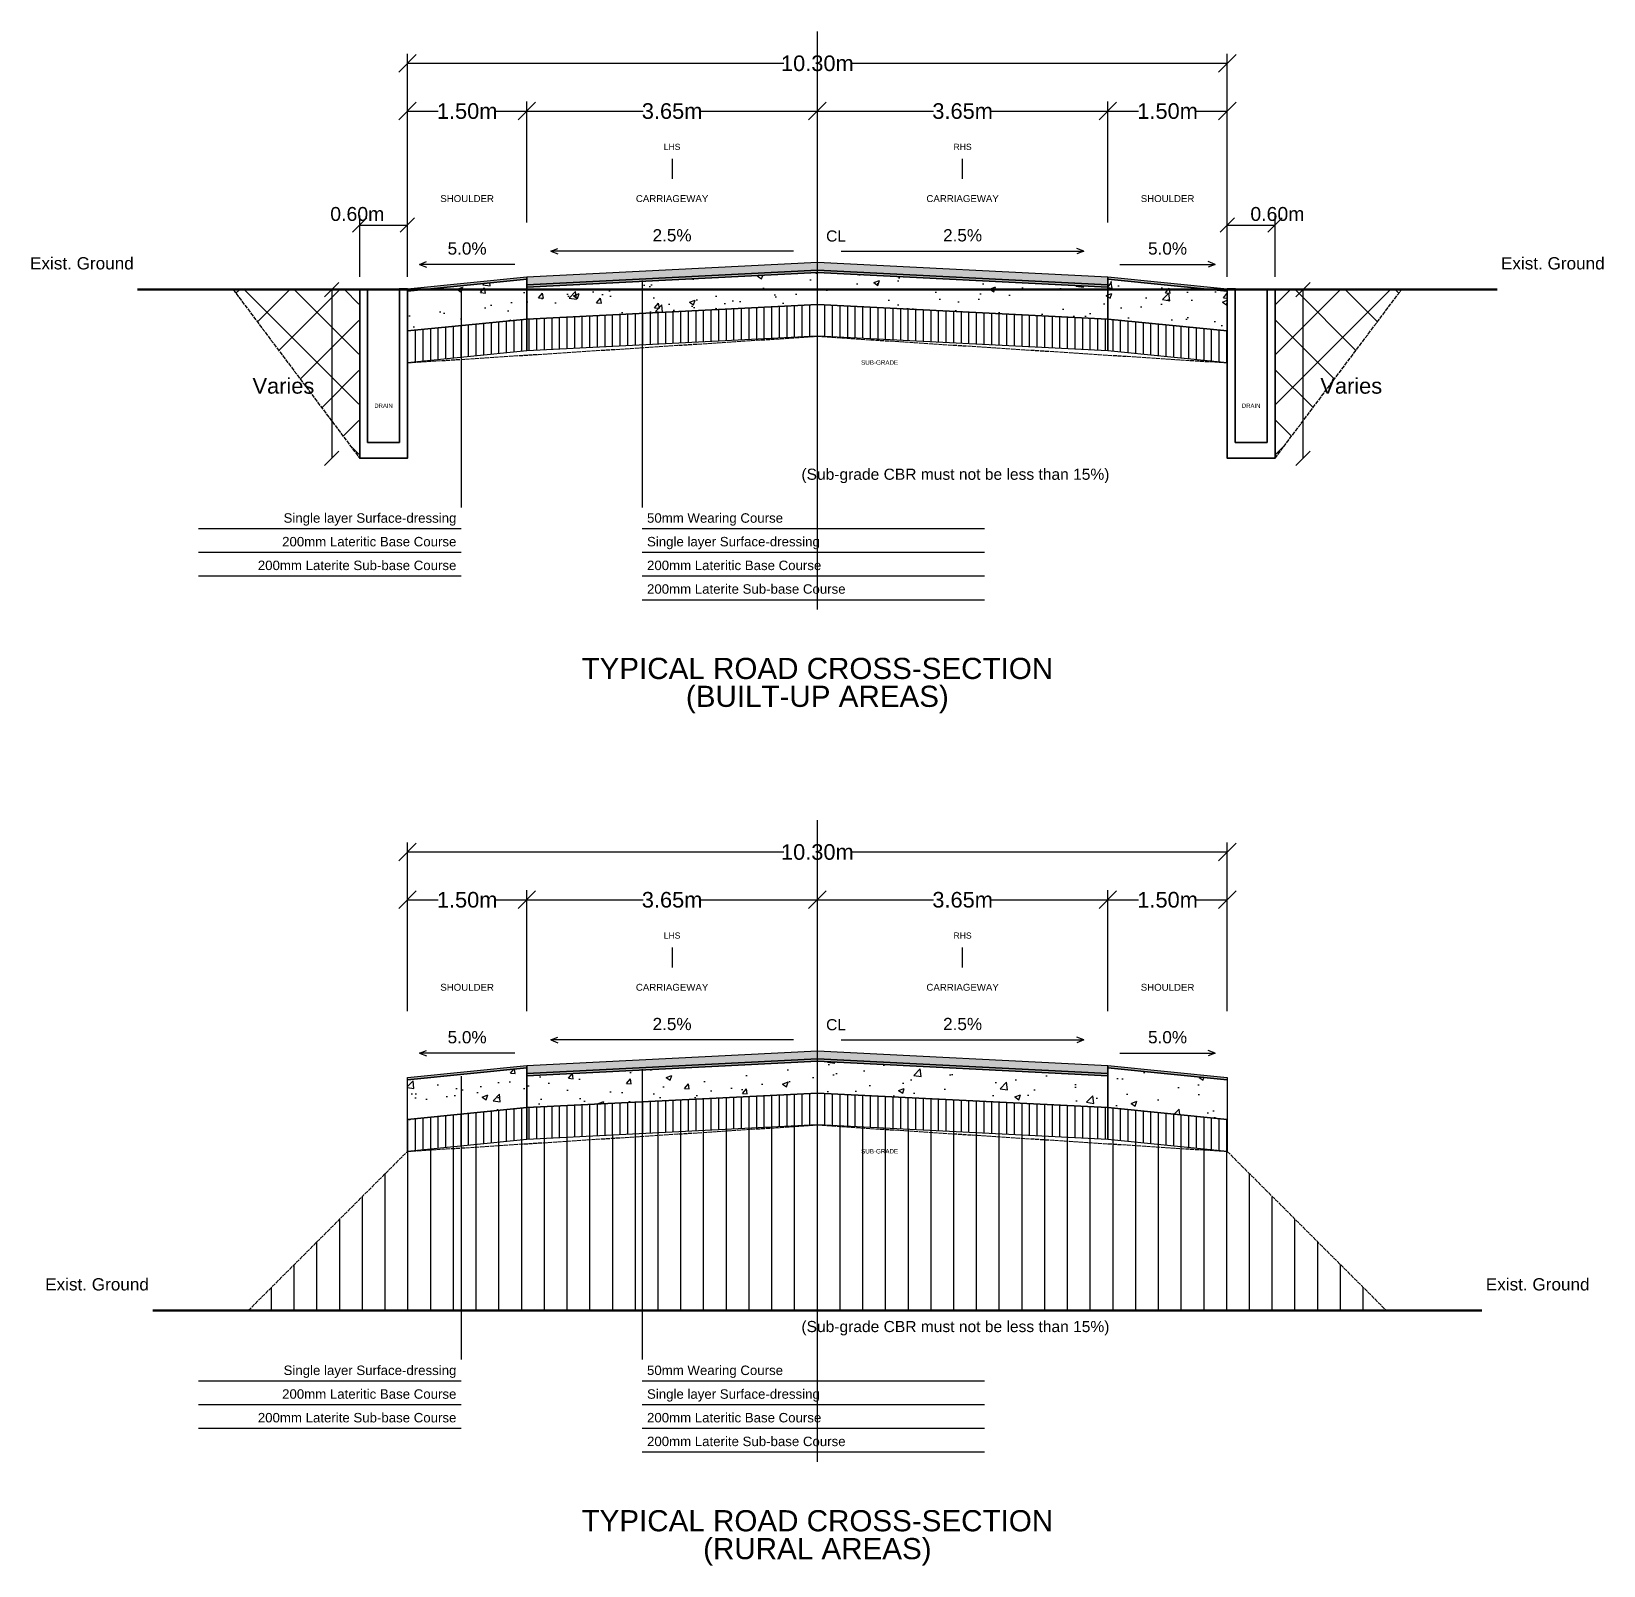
# Model space of a CAD drawing. Header units: millimetres. Extents: x -9874 to 9878, y -16374 to 2900.
import ezdxf
from ezdxf.enums import TextEntityAlignment as Align

# ---------------------------------------------------------------- set-up
doc = ezdxf.new("R2010")
doc.units = ezdxf.units.MM
doc.linetypes.add('DASHED', pattern=[1.524, 1.27, -0.254])
for name, color, linetype in [('CL', 1, 'Continuous'), ('DIM', 7, 'Continuous'), ('DRAIN', 7, 'Continuous'), ('EARTH', 30, 'Continuous'), ('GROUND', 30, 'Continuous'), ('NOTE', 250, 'Continuous'), ('PAVE', 7, 'Continuous'), ('SUBGRADE', 30, 'Continuous'), ('TEXT', 7, 'Continuous')]:
    doc.layers.add(name, color=color, linetype=linetype)
doc.styles.get("Standard").update_dxf_attribs({"font": 'arial.ttf'})

msp = doc.modelspace()

# ---------------------------------------------------------------- texts
at = {"layer": 'CL', "color": 1}
for p in [(110, 330), (110, -9579)]:
    msp.add_text('CL', height=140, dxfattribs=at).set_placement(p, align=Align.MIDDLE_LEFT)
at = {"layer": 'DIM'}
for s, height, p in [('10.30m', 196, (0, 2500)), ('1.50m', 196, (-4400, 1900)), ('3.65m', 196, (-1825, 1900)), ('3.65m', 196, (1825, 1900)), ('1.50m', 196, (4400, 1900)), ('0.60m', 175, (-5780, 607)), ('0.60m', 175, (5780, 607)), ('10.30m', 196, (0, -7409)), ('1.50m', 196, (-4400, -8009)), ('3.65m', 196, (-1825, -8009)), ('3.65m', 196, (1825, -8009)), ('1.50m', 196, (4400, -8009))]:
    msp.add_text(s, height=height, dxfattribs=at).set_placement(p, align=Align.MIDDLE_CENTER)
at = {"layer": 'NOTE'}
for s, height, p in [('LHS', 77, (-1825, 1450)), ('RHS', 77, (1825, 1450)), ('SHOULDER', 86.8, (-4400, 800)), ('CARRIAGEWAY', 86.8, (-1825, 800)), ('CARRIAGEWAY', 86.8, (1825, 800)), ('SHOULDER', 86.8, (4400, 800)), ('Exist. Ground', 154, (-9240, -13)), ('Exist. Ground', 154, (9240, -13)), ('DRAIN', 53.2, (-5450, -1803)), ('DRAIN', 53.2, (5450, -1803)), ('LHS', 77, (-1825, -8459)), ('RHS', 77, (1825, -8459)), ('SHOULDER', 86.8, (-4400, -9109)), ('CARRIAGEWAY', 86.8, (-1825, -9109)), ('CARRIAGEWAY', 86.8, (1825, -9109)), ('SHOULDER', 86.8, (4400, -9109)), ('Exist. Ground', 154, (-9050, -12841)), ('Exist. Ground', 154, (9050, -12841))]:
    msp.add_text(s, height=height, dxfattribs=at).set_placement(p, align=Align.MIDDLE_CENTER)
for p in [(550, -1260), (550, -11169)]:
    msp.add_text('SUB-GRADE', height=56, dxfattribs=at).set_placement(p, align=Align.MIDDLE_LEFT)
at = {"layer": 'TEXT'}
for s, height, p in [('2.5%', 154, (-1825, 339)), ('2.5%', 154, (1825, 339)), ('5.0%', 154, (-4400, 173)), ('5.0%', 154, (4400, 173)), ('TYPICAL ROAD CROSS-SECTION', 266, (0, -5103)), ('(BUILT-UP AREAS)', 266, (0, -5453)), ('5.0%', 154, (-4400, -9736)), ('2.5%', 154, (-1825, -9570)), ('2.5%', 154, (1825, -9570)), ('5.0%', 154, (4400, -9736)), ('TYPICAL ROAD CROSS-SECTION', 266, (0, -15811)), ('(RURAL AREAS)', 266, (0, -16161))]:
    msp.add_text(s, height=height, dxfattribs=at).set_placement(p, align=Align.MIDDLE_CENTER)
for s, height, p in [('Varies', 196, (-6320, -1553)), ('Single layer Surface-dressing', 119, (-4535, -3213)), ('200mm Lateritic Base Course', 119, (-4535, -3510)), ('200mm Laterite Sub-base Course', 119, (-4535, -3808)), ('Single layer Surface-dressing', 119, (-4535, -13921)), ('200mm Lateritic Base Course', 119, (-4535, -14219)), ('200mm Laterite Sub-base Course', 119, (-4535, -14516))]:
    msp.add_text(s, height=height, dxfattribs=at).set_placement(p, align=Align.MIDDLE_RIGHT)
for s, height, p in [('Varies', 196, (6320, -1553)), ('(Sub-grade CBR must not be less than 15%)', 140, (-200, -2663)), ('50mm Wearing Course', 119, (-2140, -3213)), ('Single layer Surface-dressing', 119, (-2140, -3510)), ('200mm Lateritic Base Course', 119, (-2140, -3808)), ('200mm Laterite Sub-base Course', 119, (-2140, -4105)), ('(Sub-grade CBR must not be less than 15%)', 140, (-200, -13371)), ('50mm Wearing Course', 119, (-2140, -13921)), ('Single layer Surface-dressing', 119, (-2140, -14219)), ('200mm Lateritic Base Course', 119, (-2140, -14516)), ('200mm Laterite Sub-base Course', 119, (-2140, -14814))]:
    msp.add_text(s, height=height, dxfattribs=at).set_placement(p, align=Align.MIDDLE_LEFT)

# ---------------------------------------------------------------- hatches: boundary and pattern name
at = {"layer": 'EARTH'}
h = msp.add_hatch(dxfattribs=at)
h.set_pattern_fill('ANSI37', color=30, scale=140)
h.paths.add_polyline_path([(-7330, -356), (-7320, -369), (-7310, -383), (-7300, -396), (-7290, -409), (-7280, -423), (-7270, -436), (-7260, -449), (-7250, -463), (-7240, -476), (-7230, -489), (-7220, -503), (-7210, -516), (-7200, -529), (-7190, -543), (-7180, -556), (-7170, -569), (-7160, -583), (-7150, -596), (-7140, -609), (-7130, -623), (-7120, -636), (-7110, -649), (-7100, -663), (-7090, -676), (-7080, -689), (-7070, -703), (-7060, -716), (-7050, -729), (-7040, -743), (-7030, -756), (-7020, -769), (-7010, -783), (-7000, -796), (-6990, -809), (-6980, -823), (-6970, -836), (-6960, -849), (-6950, -863), (-6940, -876), (-6930, -889), (-6920, -903), (-6910, -916), (-6900, -929), (-6890, -943), (-6880, -956), (-6870, -969), (-6860, -983), (-6850, -996), (-6840, -1009), (-6830, -1023), (-6820, -1036), (-6810, -1049), (-6800, -1063), (-6790, -1076), (-6780, -1089), (-6770, -1103), (-6760, -1116), (-6750, -1129), (-6740, -1143), (-6730, -1156), (-6720, -1169), (-6710, -1183), (-6700, -1196), (-6690, -1209), (-6680, -1223), (-6670, -1236), (-6660, -1249), (-6650, -1263), (-6640, -1276), (-6630, -1289), (-6620, -1303), (-6610, -1316), (-6600, -1329), (-6590, -1343), (-6580, -1356), (-6570, -1369), (-6560, -1383), (-6550, -1396), (-6540, -1409), (-6530, -1423), (-6520, -1436), (-6510, -1449), (-6500, -1463), (-6490, -1476), (-6480, -1489), (-6470, -1503), (-6460, -1516), (-6450, -1529), (-6440, -1543), (-6430, -1556), (-6420, -1569), (-6410, -1583), (-6400, -1596), (-6390, -1609), (-6380, -1623), (-6370, -1636), (-6360, -1649), (-6350, -1663), (-6340, -1676), (-6330, -1689), (-6320, -1703), (-6310, -1716), (-6300, -1729), (-6290, -1743), (-6280, -1756), (-6270, -1769), (-6260, -1783), (-6250, -1796), (-6240, -1809), (-6230, -1823), (-6220, -1836), (-6210, -1849), (-6200, -1863), (-6190, -1876), (-6180, -1889), (-6170, -1903), (-6160, -1916), (-6150, -1929), (-6140, -1943), (-6130, -1956), (-6120, -1969), (-6110, -1983), (-6100, -1996), (-6090, -2009), (-6080, -2023), (-6070, -2036), (-6060, -2049), (-6050, -2063), (-6040, -2076), (-6030, -2089), (-6020, -2103), (-6010, -2116), (-6000, -2129), (-5990, -2143), (-5980, -2156), (-5970, -2169), (-5960, -2183), (-5950, -2196), (-5940, -2209), (-5930, -2223), (-5920, -2236), (-5910, -2249), (-5900, -2263), (-5890, -2276), (-5880, -2289), (-5870, -2303), (-5860, -2316), (-5850, -2329), (-5840, -2343), (-5830, -2356), (-5820, -2369), (-5810, -2383), (-5800, -2396), (-5790, -2409), (-5780, -2423), (-5770, -2436), (-5760, -2449), (-5760, -343), (-5770, -343), (-5780, -343), (-5790, -343), (-5800, -343), (-5810, -343), (-5820, -343), (-5830, -343), (-5840, -343), (-5850, -343), (-5860, -343), (-5870, -343), (-5880, -343), (-5890, -343), (-5900, -343), (-5910, -343), (-5920, -343), (-5930, -343), (-5940, -343), (-5950, -343), (-5960, -343), (-5970, -343), (-5980, -343), (-5990, -343), (-6000, -343), (-6010, -343), (-6020, -343), (-6030, -343), (-6040, -343), (-6050, -343), (-6060, -343), (-6070, -343), (-6080, -343), (-6090, -343), (-6100, -343), (-6110, -343), (-6120, -343), (-6130, -343), (-6140, -343), (-6150, -343), (-6160, -343), (-6170, -343), (-6180, -343), (-6190, -343), (-6200, -343), (-6210, -343), (-6220, -343), (-6230, -343), (-6240, -343), (-6250, -343), (-6260, -343), (-6270, -343), (-6280, -343), (-6290, -343), (-6300, -343), (-6310, -343), (-6320, -343), (-6330, -343), (-6340, -343), (-6350, -343), (-6360, -343), (-6370, -343), (-6380, -343), (-6390, -343), (-6400, -343), (-6410, -343), (-6420, -343), (-6430, -343), (-6440, -343), (-6450, -343), (-6460, -343), (-6470, -343), (-6480, -343), (-6490, -343), (-6500, -343), (-6510, -343), (-6520, -343), (-6530, -343), (-6540, -343), (-6550, -343), (-6560, -343), (-6570, -343), (-6580, -343), (-6590, -343), (-6600, -343), (-6610, -343), (-6620, -343), (-6630, -343), (-6640, -343), (-6650, -343), (-6660, -343), (-6670, -343), (-6680, -343), (-6690, -343), (-6700, -343), (-6710, -343), (-6720, -343), (-6730, -343), (-6740, -343), (-6750, -343), (-6760, -343), (-6770, -343), (-6780, -343), (-6790, -343), (-6800, -343), (-6810, -343), (-6820, -343), (-6830, -343), (-6840, -343), (-6850, -343), (-6860, -343), (-6870, -343), (-6880, -343), (-6890, -343), (-6900, -343), (-6910, -343), (-6920, -343), (-6930, -343), (-6940, -343), (-6950, -343), (-6960, -343), (-6970, -343), (-6980, -343), (-6990, -343), (-7000, -343), (-7010, -343), (-7020, -343), (-7030, -343), (-7040, -343), (-7050, -343), (-7060, -343), (-7070, -343), (-7080, -343), (-7090, -343), (-7100, -343), (-7110, -343), (-7120, -343), (-7130, -343), (-7140, -343), (-7150, -343), (-7160, -343), (-7170, -343), (-7180, -343), (-7190, -343), (-7200, -343), (-7210, -343), (-7220, -343), (-7230, -343), (-7240, -343), (-7250, -343), (-7260, -343), (-7270, -343), (-7280, -343), (-7290, -343), (-7300, -343), (-7310, -343), (-7320, -343), (-7330, -343)])
h = msp.add_hatch(dxfattribs=at)
h.set_pattern_fill('ANSI37', color=30, scale=140)
h.paths.add_polyline_path([(5760, -2449), (5770, -2436), (5780, -2423), (5790, -2409), (5800, -2396), (5810, -2383), (5820, -2369), (5830, -2356), (5840, -2343), (5850, -2329), (5860, -2316), (5870, -2303), (5880, -2289), (5890, -2276), (5900, -2263), (5910, -2249), (5920, -2236), (5930, -2223), (5940, -2209), (5950, -2196), (5960, -2183), (5970, -2169), (5980, -2156), (5990, -2143), (6000, -2129), (6010, -2116), (6020, -2103), (6030, -2089), (6040, -2076), (6050, -2063), (6060, -2049), (6070, -2036), (6080, -2023), (6090, -2009), (6100, -1996), (6110, -1983), (6120, -1969), (6130, -1956), (6140, -1943), (6150, -1929), (6160, -1916), (6170, -1903), (6180, -1889), (6190, -1876), (6200, -1863), (6210, -1849), (6220, -1836), (6230, -1823), (6240, -1809), (6250, -1796), (6260, -1783), (6270, -1769), (6280, -1756), (6290, -1743), (6300, -1729), (6310, -1716), (6320, -1703), (6330, -1689), (6340, -1676), (6350, -1663), (6360, -1649), (6370, -1636), (6380, -1623), (6390, -1609), (6400, -1596), (6410, -1583), (6420, -1569), (6430, -1556), (6440, -1543), (6450, -1529), (6460, -1516), (6470, -1503), (6480, -1489), (6490, -1476), (6500, -1463), (6510, -1449), (6520, -1436), (6530, -1423), (6540, -1409), (6550, -1396), (6560, -1383), (6570, -1369), (6580, -1356), (6590, -1343), (6600, -1329), (6610, -1316), (6620, -1303), (6630, -1289), (6640, -1276), (6650, -1263), (6660, -1249), (6670, -1236), (6680, -1223), (6690, -1209), (6700, -1196), (6710, -1183), (6720, -1169), (6730, -1156), (6740, -1143), (6750, -1129), (6760, -1116), (6770, -1103), (6780, -1089), (6790, -1076), (6800, -1063), (6810, -1049), (6820, -1036), (6830, -1023), (6840, -1009), (6850, -996), (6860, -983), (6870, -969), (6880, -956), (6890, -943), (6900, -929), (6910, -916), (6920, -903), (6930, -889), (6940, -876), (6950, -863), (6960, -849), (6970, -836), (6980, -823), (6990, -809), (7000, -796), (7010, -783), (7020, -769), (7030, -756), (7040, -743), (7050, -729), (7060, -716), (7070, -703), (7080, -689), (7090, -676), (7100, -663), (7110, -649), (7120, -636), (7130, -623), (7140, -609), (7150, -596), (7160, -583), (7170, -569), (7180, -556), (7190, -543), (7200, -529), (7210, -516), (7220, -503), (7230, -489), (7240, -476), (7250, -463), (7260, -449), (7270, -436), (7280, -423), (7290, -409), (7300, -396), (7310, -383), (7320, -369), (7330, -356), (7330, -343), (7320, -343), (7310, -343), (7300, -343), (7290, -343), (7280, -343), (7270, -343), (7260, -343), (7250, -343), (7240, -343), (7230, -343), (7220, -343), (7210, -343), (7200, -343), (7190, -343), (7180, -343), (7170, -343), (7160, -343), (7150, -343), (7140, -343), (7130, -343), (7120, -343), (7110, -343), (7100, -343), (7090, -343), (7080, -343), (7070, -343), (7060, -343), (7050, -343), (7040, -343), (7030, -343), (7020, -343), (7010, -343), (7000, -343), (6990, -343), (6980, -343), (6970, -343), (6960, -343), (6950, -343), (6940, -343), (6930, -343), (6920, -343), (6910, -343), (6900, -343), (6890, -343), (6880, -343), (6870, -343), (6860, -343), (6850, -343), (6840, -343), (6830, -343), (6820, -343), (6810, -343), (6800, -343), (6790, -343), (6780, -343), (6770, -343), (6760, -343), (6750, -343), (6740, -343), (6730, -343), (6720, -343), (6710, -343), (6700, -343), (6690, -343), (6680, -343), (6670, -343), (6660, -343), (6650, -343), (6640, -343), (6630, -343), (6620, -343), (6610, -343), (6600, -343), (6590, -343), (6580, -343), (6570, -343), (6560, -343), (6550, -343), (6540, -343), (6530, -343), (6520, -343), (6510, -343), (6500, -343), (6490, -343), (6480, -343), (6470, -343), (6460, -343), (6450, -343), (6440, -343), (6430, -343), (6420, -343), (6410, -343), (6400, -343), (6390, -343), (6380, -343), (6370, -343), (6360, -343), (6350, -343), (6340, -343), (6330, -343), (6320, -343), (6310, -343), (6300, -343), (6290, -343), (6280, -343), (6270, -343), (6260, -343), (6250, -343), (6240, -343), (6230, -343), (6220, -343), (6210, -343), (6200, -343), (6190, -343), (6180, -343), (6170, -343), (6160, -343), (6150, -343), (6140, -343), (6130, -343), (6120, -343), (6110, -343), (6100, -343), (6090, -343), (6080, -343), (6070, -343), (6060, -343), (6050, -343), (6040, -343), (6030, -343), (6020, -343), (6010, -343), (6000, -343), (5990, -343), (5980, -343), (5970, -343), (5960, -343), (5950, -343), (5940, -343), (5930, -343), (5920, -343), (5910, -343), (5900, -343), (5890, -343), (5880, -343), (5870, -343), (5860, -343), (5850, -343), (5840, -343), (5830, -343), (5820, -343), (5810, -343), (5800, -343), (5790, -343), (5780, -343), (5770, -343), (5760, -343)])
h = msp.add_hatch(dxfattribs=at)
h.set_pattern_fill('ANSI31', color=9, scale=90, angle=45)
h.paths.add_polyline_path([(-7140, -13161), (-7130, -13151), (-7120, -13141), (-7110, -13131), (-7100, -13121), (-7090, -13111), (-7080, -13101), (-7070, -13091), (-7060, -13081), (-7050, -13071), (-7040, -13061), (-7030, -13051), (-7020, -13041), (-7010, -13031), (-7000, -13021), (-6990, -13011), (-6980, -13001), (-6970, -12991), (-6960, -12981), (-6950, -12971), (-6940, -12961), (-6930, -12951), (-6920, -12941), (-6910, -12931), (-6900, -12921), (-6890, -12911), (-6880, -12901), (-6870, -12891), (-6860, -12881), (-6850, -12871), (-6840, -12861), (-6830, -12851), (-6820, -12841), (-6810, -12831), (-6800, -12821), (-6790, -12811), (-6780, -12801), (-6770, -12791), (-6760, -12781), (-6750, -12771), (-6740, -12761), (-6730, -12751), (-6720, -12741), (-6710, -12731), (-6700, -12721), (-6690, -12711), (-6680, -12701), (-6670, -12691), (-6660, -12681), (-6650, -12671), (-6640, -12661), (-6630, -12651), (-6620, -12641), (-6610, -12631), (-6600, -12621), (-6590, -12611), (-6580, -12601), (-6570, -12591), (-6560, -12581), (-6550, -12571), (-6540, -12561), (-6530, -12551), (-6520, -12541), (-6510, -12531), (-6500, -12521), (-6490, -12511), (-6480, -12501), (-6470, -12491), (-6460, -12481), (-6450, -12471), (-6440, -12461), (-6430, -12451), (-6420, -12441), (-6410, -12431), (-6400, -12421), (-6390, -12411), (-6380, -12401), (-6370, -12391), (-6360, -12381), (-6350, -12371), (-6340, -12361), (-6330, -12351), (-6320, -12341), (-6310, -12331), (-6300, -12321), (-6290, -12311), (-6280, -12301), (-6270, -12291), (-6260, -12281), (-6250, -12271), (-6240, -12261), (-6230, -12251), (-6220, -12241), (-6210, -12231), (-6200, -12221), (-6190, -12211), (-6180, -12201), (-6170, -12191), (-6160, -12181), (-6150, -12171), (-6140, -12161), (-6130, -12151), (-6120, -12141), (-6110, -12131), (-6100, -12121), (-6090, -12111), (-6080, -12101), (-6070, -12091), (-6060, -12081), (-6050, -12071), (-6040, -12061), (-6030, -12051), (-6020, -12041), (-6010, -12031), (-6000, -12021), (-5990, -12011), (-5980, -12001), (-5970, -11991), (-5960, -11981), (-5950, -11971), (-5940, -11961), (-5930, -11951), (-5920, -11941), (-5910, -11931), (-5900, -11921), (-5890, -11911), (-5880, -11901), (-5870, -11891), (-5860, -11881), (-5850, -11871), (-5840, -11861), (-5830, -11851), (-5820, -11841), (-5810, -11831), (-5800, -11821), (-5790, -11811), (-5780, -11801), (-5770, -11791), (-5760, -11781), (-5750, -11771), (-5740, -11761), (-5730, -11751), (-5720, -11741), (-5710, -11731), (-5700, -11721), (-5690, -11711), (-5680, -11701), (-5670, -11691), (-5660, -11681), (-5650, -11671), (-5640, -11661), (-5630, -11651), (-5620, -11641), (-5610, -11631), (-5600, -11621), (-5590, -11611), (-5580, -11601), (-5570, -11591), (-5560, -11581), (-5550, -11571), (-5540, -11561), (-5530, -11551), (-5520, -11541), (-5510, -11531), (-5500, -11521), (-5490, -11511), (-5480, -11501), (-5470, -11491), (-5460, -11481), (-5450, -11471), (-5440, -11461), (-5430, -11451), (-5420, -11441), (-5410, -11431), (-5400, -11421), (-5390, -11411), (-5380, -11401), (-5370, -11391), (-5360, -11381), (-5350, -11371), (-5340, -11361), (-5330, -11351), (-5320, -11341), (-5310, -11331), (-5300, -11321), (-5290, -11311), (-5280, -11301), (-5270, -11291), (-5260, -11281), (-5250, -11271), (-5240, -11261), (-5230, -11251), (-5220, -11241), (-5210, -11231), (-5200, -11221), (-5190, -11211), (-5180, -11201), (-5170, -11191), (-5160, -11181), (-5150, -11171), (-5150, -11171), (-5140, -11170), (-5130, -11169), (-5120, -11168), (-5110, -11167), (-5100, -11166), (-5090, -11165), (-5080, -11164), (-5070, -11163), (-5060, -11162), (-5050, -11161), (-5040, -11160), (-5030, -11159), (-5020, -11158), (-5010, -11157), (-5000, -11156), (-4990, -11155), (-4980, -11154), (-4970, -11153), (-4960, -11152), (-4950, -11151), (-4940, -11150), (-4930, -11149), (-4920, -11148), (-4910, -11147), (-4900, -11146), (-4890, -11145), (-4880, -11144), (-4870, -11143), (-4860, -11142), (-4850, -11141), (-4840, -11140), (-4830, -11139), (-4820, -11138), (-4810, -11137), (-4800, -11136), (-4790, -11135), (-4780, -11134), (-4770, -11133), (-4760, -11132), (-4750, -11131), (-4740, -11130), (-4730, -11129), (-4720, -11128), (-4710, -11127), (-4700, -11126), (-4690, -11125), (-4680, -11124), (-4670, -11123), (-4660, -11122), (-4650, -11121), (-4640, -11120), (-4630, -11119), (-4620, -11118), (-4610, -11117), (-4600, -11116), (-4590, -11115), (-4580, -11114), (-4570, -11113), (-4560, -11112), (-4550, -11111), (-4540, -11110), (-4530, -11109), (-4520, -11108), (-4510, -11107), (-4500, -11106), (-4490, -11105), (-4480, -11104), (-4470, -11103), (-4460, -11102), (-4450, -11101), (-4440, -11100), (-4430, -11099), (-4420, -11098), (-4410, -11097), (-4400, -11096), (-4390, -11095), (-4380, -11094), (-4370, -11093), (-4360, -11092), (-4350, -11091), (-4340, -11090), (-4330, -11089), (-4320, -11088), (-4310, -11087), (-4300, -11086), (-4290, -11085), (-4280, -11084), (-4270, -11083), (-4260, -11082), (-4250, -11081), (-4240, -11080), (-4230, -11079), (-4220, -11078), (-4210, -11077), (-4200, -11076), (-4190, -11075), (-4180, -11074), (-4170, -11073), (-4160, -11072), (-4150, -11071), (-4140, -11070), (-4130, -11069), (-4120, -11068), (-4110, -11067), (-4100, -11066), (-4090, -11065), (-4080, -11064), (-4070, -11063), (-4060, -11062), (-4050, -11061), (-4040, -11060), (-4030, -11059), (-4020, -11058), (-4010, -11057), (-4000, -11056), (-3990, -11055), (-3980, -11054), (-3970, -11053), (-3960, -11052), (-3950, -11051), (-3940, -11050), (-3930, -11049), (-3920, -11048), (-3910, -11047), (-3900, -11046), (-3890, -11045), (-3880, -11044), (-3870, -11043), (-3860, -11042), (-3850, -11041), (-3840, -11040), (-3830, -11039), (-3820, -11038), (-3810, -11037), (-3800, -11036), (-3790, -11035), (-3780, -11034), (-3770, -11033), (-3760, -11032), (-3750, -11031), (-3740, -11030), (-3730, -11029), (-3720, -11028), (-3710, -11027), (-3700, -11026), (-3690, -11025), (-3680, -11024), (-3670, -11023), (-3660, -11022), (-3650, -11021), (-3640, -11020), (-3630, -11020), (-3620, -11020), (-3610, -11019), (-3600, -11019), (-3590, -11018), (-3580, -11018), (-3570, -11017), (-3560, -11017), (-3550, -11016), (-3540, -11016), (-3530, -11015), (-3520, -11014), (-3510, -11014), (-3500, -11014), (-3490, -11013), (-3480, -11013), (-3470, -11012), (-3460, -11012), (-3450, -11011), (-3440, -11011), (-3430, -11010), (-3420, -11010), (-3410, -11009), (-3400, -11009), (-3390, -11008), (-3380, -11008), (-3370, -11007), (-3360, -11007), (-3350, -11006), (-3340, -11006), (-3330, -11005), (-3320, -11005), (-3310, -11004), (-3300, -11004), (-3290, -11003), (-3280, -11003), (-3270, -11002), (-3260, -11002), (-3250, -11001), (-3240, -11001), (-3230, -11000), (-3220, -11000), (-3210, -10999), (-3200, -10999), (-3190, -10998), (-3180, -10998), (-3170, -10997), (-3160, -10997), (-3150, -10996), (-3140, -10996), (-3130, -10995), (-3120, -10995), (-3110, -10994), (-3100, -10994), (-3090, -10993), (-3080, -10993), (-3070, -10992), (-3060, -10992), (-3050, -10991), (-3040, -10991), (-3030, -10990), (-3020, -10990), (-3010, -10989), (-3000, -10989), (-2990, -10988), (-2980, -10988), (-2970, -10987), (-2960, -10987), (-2950, -10986), (-2940, -10986), (-2930, -10985), (-2920, -10985), (-2910, -10984), (-2900, -10984), (-2890, -10983), (-2880, -10983), (-2870, -10982), (-2860, -10982), (-2850, -10981), (-2840, -10981), (-2830, -10980), (-2820, -10980), (-2810, -10979), (-2800, -10979), (-2790, -10978), (-2780, -10978), (-2770, -10977), (-2760, -10977), (-2750, -10976), (-2740, -10976), (-2730, -10975), (-2720, -10975), (-2710, -10974), (-2700, -10974), (-2690, -10973), (-2680, -10973), (-2670, -10972), (-2660, -10972), (-2650, -10971), (-2640, -10971), (-2630, -10970), (-2620, -10970), (-2610, -10969), (-2600, -10969), (-2590, -10968), (-2580, -10968), (-2570, -10967), (-2560, -10967), (-2550, -10966), (-2540, -10966), (-2530, -10965), (-2520, -10965), (-2510, -10964), (-2500, -10964), (-2490, -10963), (-2480, -10963), (-2470, -10962), (-2460, -10962), (-2450, -10961), (-2440, -10961), (-2430, -10960), (-2420, -10960), (-2410, -10959), (-2400, -10959), (-2390, -10958), (-2380, -10958), (-2370, -10957), (-2360, -10957), (-2350, -10956), (-2340, -10956), (-2330, -10955), (-2320, -10955), (-2310, -10954), (-2300, -10954), (-2290, -10953), (-2280, -10953), (-2270, -10952), (-2260, -10952), (-2250, -10951), (-2240, -10951), (-2230, -10950), (-2220, -10950), (-2210, -10949), (-2200, -10949), (-2190, -10948), (-2180, -10948), (-2170, -10947), (-2160, -10947), (-2150, -10946), (-2140, -10946), (-2130, -10945), (-2120, -10945), (-2110, -10944), (-2100, -10944), (-2090, -10943), (-2080, -10943), (-2070, -10942), (-2060, -10942), (-2050, -10941), (-2040, -10941), (-2030, -10940), (-2020, -10940), (-2010, -10939), (-2000, -10939), (-1990, -10938), (-1980, -10938), (-1970, -10937), (-1960, -10937), (-1950, -10936), (-1940, -10936), (-1930, -10935), (-1920, -10935), (-1910, -10934), (-1900, -10934), (-1890, -10933), (-1880, -10933), (-1870, -10932), (-1860, -10932), (-1850, -10931), (-1840, -10931), (-1830, -10930), (-1820, -10930), (-1810, -10929), (-1800, -10929), (-1790, -10928), (-1780, -10928), (-1770, -10927), (-1760, -10927), (-1750, -10926), (-1740, -10926), (-1730, -10925), (-1720, -10925), (-1710, -10924), (-1700, -10924), (-1690, -10923), (-1680, -10923), (-1670, -10922), (-1660, -10922), (-1650, -10921), (-1640, -10921), (-1630, -10920), (-1620, -10920), (-1610, -10919), (-1600, -10919), (-1590, -10918), (-1580, -10918), (-1570, -10917), (-1560, -10917), (-1550, -10916), (-1540, -10916), (-1530, -10915), (-1520, -10915), (-1510, -10914), (-1500, -10914), (-1490, -10913), (-1480, -10913), (-1470, -10912), (-1460, -10912), (-1450, -10911), (-1440, -10911), (-1430, -10910), (-1420, -10910), (-1410, -10909), (-1400, -10909), (-1390, -10908), (-1380, -10908), (-1370, -10907), (-1360, -10907), (-1350, -10906), (-1340, -10906), (-1330, -10905), (-1320, -10905), (-1310, -10904), (-1300, -10904), (-1290, -10903), (-1280, -10903), (-1270, -10902), (-1260, -10902), (-1250, -10901), (-1240, -10901), (-1230, -10900), (-1220, -10900), (-1210, -10899), (-1200, -10899), (-1190, -10898), (-1180, -10898), (-1170, -10897), (-1160, -10897), (-1150, -10896), (-1140, -10896), (-1130, -10895), (-1120, -10895), (-1110, -10894), (-1100, -10894), (-1090, -10893), (-1080, -10893), (-1070, -10892), (-1060, -10892), (-1050, -10891), (-1040, -10891), (-1030, -10890), (-1020, -10890), (-1010, -10889), (-1000, -10889), (-990, -10888), (-980, -10888), (-970, -10887), (-960, -10887), (-950, -10886), (-940, -10886), (-930, -10885), (-920, -10885), (-910, -10884), (-900, -10884), (-890, -10883), (-880, -10883), (-870, -10882), (-860, -10882), (-850, -10881), (-840, -10881), (-830, -10880), (-820, -10880), (-810, -10879), (-800, -10879), (-790, -10878), (-780, -10878), (-770, -10877), (-760, -10877), (-750, -10876), (-740, -10876), (-730, -10875), (-720, -10875), (-710, -10874), (-700, -10874), (-690, -10873), (-680, -10873), (-670, -10872), (-660, -10872), (-650, -10871), (-640, -10871), (-630, -10870), (-620, -10870), (-610, -10869), (-600, -10869), (-590, -10868), (-580, -10868), (-570, -10867), (-560, -10867), (-550, -10866), (-540, -10866), (-530, -10865), (-520, -10865), (-510, -10864), (-500, -10864), (-490, -10863), (-480, -10863), (-470, -10862), (-460, -10862), (-450, -10861), (-440, -10861), (-430, -10860), (-420, -10860), (-410, -10859), (-400, -10859), (-390, -10858), (-380, -10858), (-370, -10857), (-360, -10857), (-350, -10856), (-340, -10856), (-330, -10855), (-320, -10855), (-310, -10854), (-300, -10854), (-290, -10853), (-280, -10853), (-270, -10852), (-260, -10852), (-250, -10851), (-240, -10851), (-230, -10850), (-220, -10850), (-210, -10849), (-200, -10849), (-190, -10848), (-180, -10848), (-170, -10847), (-160, -10847), (-150, -10846), (-140, -10846), (-130, -10845), (-120, -10845), (-110, -10844), (-100, -10844), (-90, -10843), (-80, -10843), (-70, -10842), (-60, -10842), (-50, -10841), (-40, -10841), (-30, -10840), (-20, -10840), (-10, -10839), (0, -10839), (10, -10839), (20, -10840), (30, -10840), (40, -10841), (50, -10841), (60, -10842), (70, -10842), (80, -10843), (90, -10843), (100, -10844), (110, -10844), (120, -10845), (130, -10845), (140, -10846), (150, -10846), (160, -10847), (170, -10847), (180, -10848), (190, -10848), (200, -10849), (210, -10849), (220, -10850), (230, -10850), (240, -10851), (250, -10851), (260, -10852), (270, -10852), (280, -10853), (290, -10853), (300, -10854), (310, -10854), (320, -10855), (330, -10855), (340, -10856), (350, -10856), (360, -10857), (370, -10857), (380, -10858), (390, -10858), (400, -10859), (410, -10859), (420, -10860), (430, -10860), (440, -10861), (450, -10861), (460, -10862), (470, -10862), (480, -10863), (490, -10863), (500, -10864), (510, -10864), (520, -10865), (530, -10865), (540, -10866), (550, -10866), (560, -10867), (570, -10867), (580, -10868), (590, -10868), (600, -10869), (610, -10869), (620, -10870), (630, -10870), (640, -10871), (650, -10871), (660, -10872), (670, -10872), (680, -10873), (690, -10873), (700, -10874), (710, -10874), (720, -10875), (730, -10875), (740, -10876), (750, -10876), (760, -10877), (770, -10877), (780, -10878), (790, -10878), (800, -10879), (810, -10879), (820, -10880), (830, -10880), (840, -10881), (850, -10881), (860, -10882), (870, -10882), (880, -10883), (890, -10883), (900, -10884), (910, -10884), (920, -10885), (930, -10885), (940, -10886), (950, -10886), (960, -10887), (970, -10887), (980, -10888), (990, -10888), (1000, -10889), (1010, -10889), (1020, -10890), (1030, -10890), (1040, -10891), (1050, -10891), (1060, -10892), (1070, -10892), (1080, -10893), (1090, -10893), (1100, -10894), (1110, -10894), (1120, -10895), (1130, -10895), (1140, -10896), (1150, -10896), (1160, -10897), (1170, -10897), (1180, -10898), (1190, -10898), (1200, -10899), (1210, -10899), (1220, -10900), (1230, -10900), (1240, -10901), (1250, -10901), (1260, -10902), (1270, -10902), (1280, -10903), (1290, -10903), (1300, -10904), (1310, -10904), (1320, -10905), (1330, -10905), (1340, -10906), (1350, -10906), (1360, -10907), (1370, -10907), (1380, -10908), (1390, -10908), (1400, -10909), (1410, -10909), (1420, -10910), (1430, -10910), (1440, -10911), (1450, -10911), (1460, -10912), (1470, -10912), (1480, -10913), (1490, -10913), (1500, -10914), (1510, -10914), (1520, -10915), (1530, -10915), (1540, -10916), (1550, -10916), (1560, -10917), (1570, -10917), (1580, -10918), (1590, -10918), (1600, -10919), (1610, -10919), (1620, -10920), (1630, -10920), (1640, -10921), (1650, -10921), (1660, -10922), (1670, -10922), (1680, -10923), (1690, -10923), (1700, -10924), (1710, -10924), (1720, -10925), (1730, -10925), (1740, -10926), (1750, -10926), (1760, -10927), (1770, -10927), (1780, -10928), (1790, -10928), (1800, -10929), (1810, -10929), (1820, -10930), (1830, -10930), (1840, -10931), (1850, -10931), (1860, -10932), (1870, -10932), (1880, -10933), (1890, -10933), (1900, -10934), (1910, -10934), (1920, -10935), (1930, -10935), (1940, -10936), (1950, -10936), (1960, -10937), (1970, -10937), (1980, -10938), (1990, -10938), (2000, -10939), (2010, -10939), (2020, -10940), (2030, -10940), (2040, -10941), (2050, -10941), (2060, -10942), (2070, -10942), (2080, -10943), (2090, -10943), (2100, -10944), (2110, -10944), (2120, -10945), (2130, -10945), (2140, -10946), (2150, -10946), (2160, -10947), (2170, -10947), (2180, -10948), (2190, -10948), (2200, -10949), (2210, -10949), (2220, -10950), (2230, -10950), (2240, -10951), (2250, -10951), (2260, -10952), (2270, -10952), (2280, -10953), (2290, -10953), (2300, -10954), (2310, -10954), (2320, -10955), (2330, -10955), (2340, -10956), (2350, -10956), (2360, -10957), (2370, -10957), (2380, -10958), (2390, -10958), (2400, -10959), (2410, -10959), (2420, -10960), (2430, -10960), (2440, -10961), (2450, -10961), (2460, -10962), (2470, -10962), (2480, -10963), (2490, -10963), (2500, -10964), (2510, -10964), (2520, -10965), (2530, -10965), (2540, -10966), (2550, -10966), (2560, -10967), (2570, -10967), (2580, -10968), (2590, -10968), (2600, -10969), (2610, -10969), (2620, -10970), (2630, -10970), (2640, -10971), (2650, -10971), (2660, -10972), (2670, -10972), (2680, -10973), (2690, -10973), (2700, -10974), (2710, -10974), (2720, -10975), (2730, -10975), (2740, -10976), (2750, -10976), (2760, -10977), (2770, -10977), (2780, -10978), (2790, -10978), (2800, -10979), (2810, -10979), (2820, -10980), (2830, -10980), (2840, -10981), (2850, -10981), (2860, -10982), (2870, -10982), (2880, -10983), (2890, -10983), (2900, -10984), (2910, -10984), (2920, -10985), (2930, -10985), (2940, -10986), (2950, -10986), (2960, -10987), (2970, -10987), (2980, -10988), (2990, -10988), (3000, -10989), (3010, -10989), (3020, -10990), (3030, -10990), (3040, -10991), (3050, -10991), (3060, -10992), (3070, -10992), (3080, -10993), (3090, -10993), (3100, -10994), (3110, -10994), (3120, -10995), (3130, -10995), (3140, -10996), (3150, -10996), (3160, -10997), (3170, -10997), (3180, -10998), (3190, -10998), (3200, -10999), (3210, -10999), (3220, -11000), (3230, -11000), (3240, -11001), (3250, -11001), (3260, -11002), (3270, -11002), (3280, -11003), (3290, -11003), (3300, -11004), (3310, -11004), (3320, -11005), (3330, -11005), (3340, -11006), (3350, -11006), (3360, -11007), (3370, -11007), (3380, -11008), (3390, -11008), (3400, -11009), (3410, -11009), (3420, -11010), (3430, -11010), (3440, -11011), (3450, -11011), (3460, -11012), (3470, -11012), (3480, -11013), (3490, -11013), (3500, -11014), (3510, -11014), (3520, -11014), (3530, -11015), (3540, -11016), (3550, -11016), (3560, -11017), (3570, -11017), (3580, -11018), (3590, -11018), (3600, -11019), (3610, -11019), (3620, -11020), (3630, -11020), (3640, -11020), (3650, -11021), (3660, -11022), (3670, -11023), (3680, -11024), (3690, -11025), (3700, -11026), (3710, -11027), (3720, -11028), (3730, -11029), (3740, -11030), (3750, -11031), (3760, -11032), (3770, -11033), (3780, -11034), (3790, -11035), (3800, -11036), (3810, -11037), (3820, -11038), (3830, -11039), (3840, -11040), (3850, -11041), (3860, -11042), (3870, -11043), (3880, -11044), (3890, -11045), (3900, -11046), (3910, -11047), (3920, -11048), (3930, -11049), (3940, -11050), (3950, -11051), (3960, -11052), (3970, -11053), (3980, -11054), (3990, -11055), (4000, -11056), (4010, -11057), (4020, -11058), (4030, -11059), (4040, -11060), (4050, -11061), (4060, -11062), (4070, -11063), (4080, -11064), (4090, -11065), (4100, -11066), (4110, -11067), (4120, -11068), (4130, -11069), (4140, -11070), (4150, -11071), (4160, -11072), (4170, -11073), (4180, -11074), (4190, -11075), (4200, -11076), (4210, -11077), (4220, -11078), (4230, -11079), (4240, -11080), (4250, -11081), (4260, -11082), (4270, -11083), (4280, -11084), (4290, -11085), (4300, -11086), (4310, -11087), (4320, -11088), (4330, -11089), (4340, -11090), (4350, -11091), (4360, -11092), (4370, -11093), (4380, -11094), (4390, -11095), (4400, -11096), (4410, -11097), (4420, -11098), (4430, -11099), (4440, -11100), (4450, -11101), (4460, -11102), (4470, -11103), (4480, -11104), (4490, -11105), (4500, -11106), (4510, -11107), (4520, -11108), (4530, -11109), (4540, -11110), (4550, -11111), (4560, -11112), (4570, -11113), (4580, -11114), (4590, -11115), (4600, -11116), (4610, -11117), (4620, -11118), (4630, -11119), (4640, -11120), (4650, -11121), (4660, -11122), (4670, -11123), (4680, -11124), (4690, -11125), (4700, -11126), (4710, -11127), (4720, -11128), (4730, -11129), (4740, -11130), (4750, -11131), (4760, -11132), (4770, -11133), (4780, -11134), (4790, -11135), (4800, -11136), (4810, -11137), (4820, -11138), (4830, -11139), (4840, -11140), (4850, -11141), (4860, -11142), (4870, -11143), (4880, -11144), (4890, -11145), (4900, -11146), (4910, -11147), (4920, -11148), (4930, -11149), (4940, -11150), (4950, -11151), (4960, -11152), (4970, -11153), (4980, -11154), (4990, -11155), (5000, -11156), (5010, -11157), (5020, -11158), (5030, -11159), (5040, -11160), (5050, -11161), (5060, -11162), (5070, -11163), (5080, -11164), (5090, -11165), (5100, -11166), (5110, -11167), (5120, -11168), (5130, -11169), (5140, -11170), (5150, -11171), (5150, -11171), (5160, -11181), (5170, -11191), (5180, -11201), (5190, -11211), (5200, -11221), (5210, -11231), (5220, -11241), (5230, -11251), (5240, -11261), (5250, -11271), (5260, -11281), (5270, -11291), (5280, -11301), (5290, -11311), (5300, -11321), (5310, -11331), (5320, -11341), (5330, -11351), (5340, -11361), (5350, -11371), (5360, -11381), (5370, -11391), (5380, -11401), (5390, -11411), (5400, -11421), (5410, -11431), (5420, -11441), (5430, -11451), (5440, -11461), (5450, -11471), (5460, -11481), (5470, -11491), (5480, -11501), (5490, -11511), (5500, -11521), (5510, -11531), (5520, -11541), (5530, -11551), (5540, -11561), (5550, -11571), (5560, -11581), (5570, -11591), (5580, -11601), (5590, -11611), (5600, -11621), (5610, -11631), (5620, -11641), (5630, -11651), (5640, -11661), (5650, -11671), (5660, -11681), (5670, -11691), (5680, -11701), (5690, -11711), (5700, -11721), (5710, -11731), (5720, -11741), (5730, -11751), (5740, -11761), (5750, -11771), (5760, -11781), (5770, -11791), (5780, -11801), (5790, -11811), (5800, -11821), (5810, -11831), (5820, -11841), (5830, -11851), (5840, -11861), (5850, -11871), (5860, -11881), (5870, -11891), (5880, -11901), (5890, -11911), (5900, -11921), (5910, -11931), (5920, -11941), (5930, -11951), (5940, -11961), (5950, -11971), (5960, -11981), (5970, -11991), (5980, -12001), (5990, -12011), (6000, -12021), (6010, -12031), (6020, -12041), (6030, -12051), (6040, -12061), (6050, -12071), (6060, -12081), (6070, -12091), (6080, -12101), (6090, -12111), (6100, -12121), (6110, -12131), (6120, -12141), (6130, -12151), (6140, -12161), (6150, -12171), (6160, -12181), (6170, -12191), (6180, -12201), (6190, -12211), (6200, -12221), (6210, -12231), (6220, -12241), (6230, -12251), (6240, -12261), (6250, -12271), (6260, -12281), (6270, -12291), (6280, -12301), (6290, -12311), (6300, -12321), (6310, -12331), (6320, -12341), (6330, -12351), (6340, -12361), (6350, -12371), (6360, -12381), (6370, -12391), (6380, -12401), (6390, -12411), (6400, -12421), (6410, -12431), (6420, -12441), (6430, -12451), (6440, -12461), (6450, -12471), (6460, -12481), (6470, -12491), (6480, -12501), (6490, -12511), (6500, -12521), (6510, -12531), (6520, -12541), (6530, -12551), (6540, -12561), (6550, -12571), (6560, -12581), (6570, -12591), (6580, -12601), (6590, -12611), (6600, -12621), (6610, -12631), (6620, -12641), (6630, -12651), (6640, -12661), (6650, -12671), (6660, -12681), (6670, -12691), (6680, -12701), (6690, -12711), (6700, -12721), (6710, -12731), (6720, -12741), (6730, -12751), (6740, -12761), (6750, -12771), (6760, -12781), (6770, -12791), (6780, -12801), (6790, -12811), (6800, -12821), (6810, -12831), (6820, -12841), (6830, -12851), (6840, -12861), (6850, -12871), (6860, -12881), (6870, -12891), (6880, -12901), (6890, -12911), (6900, -12921), (6910, -12931), (6920, -12941), (6930, -12951), (6940, -12961), (6950, -12971), (6960, -12981), (6970, -12991), (6980, -13001), (6990, -13011), (7000, -13021), (7010, -13031), (7020, -13041), (7030, -13051), (7040, -13061), (7050, -13071), (7060, -13081), (7070, -13091), (7080, -13101), (7090, -13111), (7100, -13121), (7110, -13131), (7120, -13141), (7130, -13151), (7140, -13161), (7140, -13171), (7130, -13171), (7120, -13171), (7110, -13171), (7100, -13171), (7090, -13171), (7080, -13171), (7070, -13171), (7060, -13171), (7050, -13171), (7040, -13171), (7030, -13171), (7020, -13171), (7010, -13171), (7000, -13171), (6990, -13171), (6980, -13171), (6970, -13171), (6960, -13171), (6950, -13171), (6940, -13171), (6930, -13171), (6920, -13171), (6910, -13171), (6900, -13171), (6890, -13171), (6880, -13171), (6870, -13171), (6860, -13171), (6850, -13171), (6840, -13171), (6830, -13171), (6820, -13171), (6810, -13171), (6800, -13171), (6790, -13171), (6780, -13171), (6770, -13171), (6760, -13171), (6750, -13171), (6740, -13171), (6730, -13171), (6720, -13171), (6710, -13171), (6700, -13171), (6690, -13171), (6680, -13171), (6670, -13171), (6660, -13171), (6650, -13171), (6640, -13171), (6630, -13171), (6620, -13171), (6610, -13171), (6600, -13171), (6590, -13171), (6580, -13171), (6570, -13171), (6560, -13171), (6550, -13171), (6540, -13171), (6530, -13171), (6520, -13171), (6510, -13171), (6500, -13171), (6490, -13171), (6480, -13171), (6470, -13171), (6460, -13171), (6450, -13171), (6440, -13171), (6430, -13171), (6420, -13171), (6410, -13171), (6400, -13171), (6390, -13171), (6380, -13171), (6370, -13171), (6360, -13171), (6350, -13171), (6340, -13171), (6330, -13171), (6320, -13171), (6310, -13171), (6300, -13171), (6290, -13171), (6280, -13171), (6270, -13171), (6260, -13171), (6250, -13171), (6240, -13171), (6230, -13171), (6220, -13171), (6210, -13171), (6200, -13171), (6190, -13171), (6180, -13171), (6170, -13171), (6160, -13171), (6150, -13171), (6140, -13171), (6130, -13171), (6120, -13171), (6110, -13171), (6100, -13171), (6090, -13171), (6080, -13171), (6070, -13171), (6060, -13171), (6050, -13171), (6040, -13171), (6030, -13171), (6020, -13171), (6010, -13171), (6000, -13171), (5990, -13171), (5980, -13171), (5970, -13171), (5960, -13171), (5950, -13171), (5940, -13171), (5930, -13171), (5920, -13171), (5910, -13171), (5900, -13171), (5890, -13171), (5880, -13171), (5870, -13171), (5860, -13171), (5850, -13171), (5840, -13171), (5830, -13171), (5820, -13171), (5810, -13171), (5800, -13171), (5790, -13171), (5780, -13171), (5770, -13171), (5760, -13171), (5750, -13171), (5740, -13171), (5730, -13171), (5720, -13171), (5710, -13171), (5700, -13171), (5690, -13171), (5680, -13171), (5670, -13171), (5660, -13171), (5650, -13171), (5640, -13171), (5630, -13171), (5620, -13171), (5610, -13171), (5600, -13171), (5590, -13171), (5580, -13171), (5570, -13171), (5560, -13171), (5550, -13171), (5540, -13171), (5530, -13171), (5520, -13171), (5510, -13171), (5500, -13171), (5490, -13171), (5480, -13171), (5470, -13171), (5460, -13171), (5450, -13171), (5440, -13171), (5430, -13171), (5420, -13171), (5410, -13171), (5400, -13171), (5390, -13171), (5380, -13171), (5370, -13171), (5360, -13171), (5350, -13171), (5340, -13171), (5330, -13171), (5320, -13171), (5310, -13171), (5300, -13171), (5290, -13171), (5280, -13171), (5270, -13171), (5260, -13171), (5250, -13171), (5240, -13171), (5230, -13171), (5220, -13171), (5210, -13171), (5200, -13171), (5190, -13171), (5180, -13171), (5170, -13171), (5160, -13171), (5150, -13171), (5150, -13171), (5140, -13171), (5130, -13171), (5120, -13171), (5110, -13171), (5100, -13171), (5090, -13171), (5080, -13171), (5070, -13171), (5060, -13171), (5050, -13171), (5040, -13171), (5030, -13171), (5020, -13171), (5010, -13171), (5000, -13171), (4990, -13171), (4980, -13171), (4970, -13171), (4960, -13171), (4950, -13171), (4940, -13171), (4930, -13171), (4920, -13171), (4910, -13171), (4900, -13171), (4890, -13171), (4880, -13171), (4870, -13171), (4860, -13171), (4850, -13171), (4840, -13171), (4830, -13171), (4820, -13171), (4810, -13171), (4800, -13171), (4790, -13171), (4780, -13171), (4770, -13171), (4760, -13171), (4750, -13171), (4740, -13171), (4730, -13171), (4720, -13171), (4710, -13171), (4700, -13171), (4690, -13171), (4680, -13171), (4670, -13171), (4660, -13171), (4650, -13171), (4640, -13171), (4630, -13171), (4620, -13171), (4610, -13171), (4600, -13171), (4590, -13171), (4580, -13171), (4570, -13171), (4560, -13171), (4550, -13171), (4540, -13171), (4530, -13171), (4520, -13171), (4510, -13171), (4500, -13171), (4490, -13171), (4480, -13171), (4470, -13171), (4460, -13171), (4450, -13171), (4440, -13171), (4430, -13171), (4420, -13171), (4410, -13171), (4400, -13171), (4390, -13171), (4380, -13171), (4370, -13171), (4360, -13171), (4350, -13171), (4340, -13171), (4330, -13171), (4320, -13171), (4310, -13171), (4300, -13171), (4290, -13171), (4280, -13171), (4270, -13171), (4260, -13171), (4250, -13171), (4240, -13171), (4230, -13171), (4220, -13171), (4210, -13171), (4200, -13171), (4190, -13171), (4180, -13171), (4170, -13171), (4160, -13171), (4150, -13171), (4140, -13171), (4130, -13171), (4120, -13171), (4110, -13171), (4100, -13171), (4090, -13171), (4080, -13171), (4070, -13171), (4060, -13171), (4050, -13171), (4040, -13171), (4030, -13171), (4020, -13171), (4010, -13171), (4000, -13171), (3990, -13171), (3980, -13171), (3970, -13171), (3960, -13171), (3950, -13171), (3940, -13171), (3930, -13171), (3920, -13171), (3910, -13171), (3900, -13171), (3890, -13171), (3880, -13171), (3870, -13171), (3860, -13171), (3850, -13171), (3840, -13171), (3830, -13171), (3820, -13171), (3810, -13171), (3800, -13171), (3790, -13171), (3780, -13171), (3770, -13171), (3760, -13171), (3750, -13171), (3740, -13171), (3730, -13171), (3720, -13171), (3710, -13171), (3700, -13171), (3690, -13171), (3680, -13171), (3670, -13171), (3660, -13171), (3650, -13171), (3640, -13171), (3630, -13171), (3620, -13171), (3610, -13171), (3600, -13171), (3590, -13171), (3580, -13171), (3570, -13171), (3560, -13171), (3550, -13171), (3540, -13171), (3530, -13171), (3520, -13171), (3510, -13171), (3500, -13171), (3490, -13171), (3480, -13171), (3470, -13171), (3460, -13171), (3450, -13171), (3440, -13171), (3430, -13171), (3420, -13171), (3410, -13171), (3400, -13171), (3390, -13171), (3380, -13171), (3370, -13171), (3360, -13171), (3350, -13171), (3340, -13171), (3330, -13171), (3320, -13171), (3310, -13171), (3300, -13171), (3290, -13171), (3280, -13171), (3270, -13171), (3260, -13171), (3250, -13171), (3240, -13171), (3230, -13171), (3220, -13171), (3210, -13171), (3200, -13171), (3190, -13171), (3180, -13171), (3170, -13171), (3160, -13171), (3150, -13171), (3140, -13171), (3130, -13171), (3120, -13171), (3110, -13171), (3100, -13171), (3090, -13171), (3080, -13171), (3070, -13171), (3060, -13171), (3050, -13171), (3040, -13171), (3030, -13171), (3020, -13171), (3010, -13171), (3000, -13171), (2990, -13171), (2980, -13171), (2970, -13171), (2960, -13171), (2950, -13171), (2940, -13171), (2930, -13171), (2920, -13171), (2910, -13171), (2900, -13171), (2890, -13171), (2880, -13171), (2870, -13171), (2860, -13171), (2850, -13171), (2840, -13171), (2830, -13171), (2820, -13171), (2810, -13171), (2800, -13171), (2790, -13171), (2780, -13171), (2770, -13171), (2760, -13171), (2750, -13171), (2740, -13171), (2730, -13171), (2720, -13171), (2710, -13171), (2700, -13171), (2690, -13171), (2680, -13171), (2670, -13171), (2660, -13171), (2650, -13171), (2640, -13171), (2630, -13171), (2620, -13171), (2610, -13171), (2600, -13171), (2590, -13171), (2580, -13171), (2570, -13171), (2560, -13171), (2550, -13171), (2540, -13171), (2530, -13171), (2520, -13171), (2510, -13171), (2500, -13171), (2490, -13171), (2480, -13171), (2470, -13171), (2460, -13171), (2450, -13171), (2440, -13171), (2430, -13171), (2420, -13171), (2410, -13171), (2400, -13171), (2390, -13171), (2380, -13171), (2370, -13171), (2360, -13171), (2350, -13171), (2340, -13171), (2330, -13171), (2320, -13171), (2310, -13171), (2300, -13171), (2290, -13171), (2280, -13171), (2270, -13171), (2260, -13171), (2250, -13171), (2240, -13171), (2230, -13171), (2220, -13171), (2210, -13171), (2200, -13171), (2190, -13171), (2180, -13171), (2170, -13171), (2160, -13171), (2150, -13171), (2140, -13171), (2130, -13171), (2120, -13171), (2110, -13171), (2100, -13171), (2090, -13171), (2080, -13171), (2070, -13171), (2060, -13171), (2050, -13171), (2040, -13171), (2030, -13171), (2020, -13171), (2010, -13171), (2000, -13171), (1990, -13171), (1980, -13171), (1970, -13171), (1960, -13171), (1950, -13171), (1940, -13171), (1930, -13171), (1920, -13171), (1910, -13171), (1900, -13171), (1890, -13171), (1880, -13171), (1870, -13171), (1860, -13171), (1850, -13171), (1840, -13171), (1830, -13171), (1820, -13171), (1810, -13171), (1800, -13171), (1790, -13171), (1780, -13171), (1770, -13171), (1760, -13171), (1750, -13171), (1740, -13171), (1730, -13171), (1720, -13171), (1710, -13171), (1700, -13171), (1690, -13171), (1680, -13171), (1670, -13171), (1660, -13171), (1650, -13171), (1640, -13171), (1630, -13171), (1620, -13171), (1610, -13171), (1600, -13171), (1590, -13171), (1580, -13171), (1570, -13171), (1560, -13171), (1550, -13171), (1540, -13171), (1530, -13171), (1520, -13171), (1510, -13171), (1500, -13171), (1490, -13171), (1480, -13171), (1470, -13171), (1460, -13171), (1450, -13171), (1440, -13171), (1430, -13171), (1420, -13171), (1410, -13171), (1400, -13171), (1390, -13171), (1380, -13171), (1370, -13171), (1360, -13171), (1350, -13171), (1340, -13171), (1330, -13171), (1320, -13171), (1310, -13171), (1300, -13171), (1290, -13171), (1280, -13171), (1270, -13171), (1260, -13171), (1250, -13171), (1240, -13171), (1230, -13171), (1220, -13171), (1210, -13171), (1200, -13171), (1190, -13171), (1180, -13171), (1170, -13171), (1160, -13171), (1150, -13171), (1140, -13171), (1130, -13171), (1120, -13171), (1110, -13171), (1100, -13171), (1090, -13171), (1080, -13171), (1070, -13171), (1060, -13171), (1050, -13171), (1040, -13171), (1030, -13171), (1020, -13171), (1010, -13171), (1000, -13171), (990, -13171), (980, -13171), (970, -13171), (960, -13171), (950, -13171), (940, -13171), (930, -13171), (920, -13171), (910, -13171), (900, -13171), (890, -13171), (880, -13171), (870, -13171), (860, -13171), (850, -13171), (840, -13171), (830, -13171), (820, -13171), (810, -13171), (800, -13171), (790, -13171), (780, -13171), (770, -13171), (760, -13171), (750, -13171), (740, -13171), (730, -13171), (720, -13171), (710, -13171), (700, -13171), (690, -13171), (680, -13171), (670, -13171), (660, -13171), (650, -13171), (640, -13171), (630, -13171), (620, -13171), (610, -13171), (600, -13171), (590, -13171), (580, -13171), (570, -13171), (560, -13171), (550, -13171), (540, -13171), (530, -13171), (520, -13171), (510, -13171), (500, -13171), (490, -13171), (480, -13171), (470, -13171), (460, -13171), (450, -13171), (440, -13171), (430, -13171), (420, -13171), (410, -13171), (400, -13171), (390, -13171), (380, -13171), (370, -13171), (360, -13171), (350, -13171), (340, -13171), (330, -13171), (320, -13171), (310, -13171), (300, -13171), (290, -13171), (280, -13171), (270, -13171), (260, -13171), (250, -13171), (240, -13171), (230, -13171), (220, -13171), (210, -13171), (200, -13171), (190, -13171), (180, -13171), (170, -13171), (160, -13171), (150, -13171), (140, -13171), (130, -13171), (120, -13171), (110, -13171), (100, -13171), (90, -13171), (80, -13171), (70, -13171), (60, -13171), (50, -13171), (40, -13171), (30, -13171), (20, -13171), (10, -13171), (0, -13171), (-10, -13171), (-20, -13171), (-30, -13171), (-40, -13171), (-50, -13171), (-60, -13171), (-70, -13171), (-80, -13171), (-90, -13171), (-100, -13171), (-110, -13171), (-120, -13171), (-130, -13171), (-140, -13171), (-150, -13171), (-160, -13171), (-170, -13171), (-180, -13171), (-190, -13171), (-200, -13171), (-210, -13171), (-220, -13171), (-230, -13171), (-240, -13171), (-250, -13171), (-260, -13171), (-270, -13171), (-280, -13171), (-290, -13171), (-300, -13171), (-310, -13171), (-320, -13171), (-330, -13171), (-340, -13171), (-350, -13171), (-360, -13171), (-370, -13171), (-380, -13171), (-390, -13171), (-400, -13171), (-410, -13171), (-420, -13171), (-430, -13171), (-440, -13171), (-450, -13171), (-460, -13171), (-470, -13171), (-480, -13171), (-490, -13171), (-500, -13171), (-510, -13171), (-520, -13171), (-530, -13171), (-540, -13171), (-550, -13171), (-560, -13171), (-570, -13171), (-580, -13171), (-590, -13171), (-600, -13171), (-610, -13171), (-620, -13171), (-630, -13171), (-640, -13171), (-650, -13171), (-660, -13171), (-670, -13171), (-680, -13171), (-690, -13171), (-700, -13171), (-710, -13171), (-720, -13171), (-730, -13171), (-740, -13171), (-750, -13171), (-760, -13171), (-770, -13171), (-780, -13171), (-790, -13171), (-800, -13171), (-810, -13171), (-820, -13171), (-830, -13171), (-840, -13171), (-850, -13171), (-860, -13171), (-870, -13171), (-880, -13171), (-890, -13171), (-900, -13171), (-910, -13171), (-920, -13171), (-930, -13171), (-940, -13171), (-950, -13171), (-960, -13171), (-970, -13171), (-980, -13171), (-990, -13171), (-1000, -13171), (-1010, -13171), (-1020, -13171), (-1030, -13171), (-1040, -13171), (-1050, -13171), (-1060, -13171), (-1070, -13171), (-1080, -13171), (-1090, -13171), (-1100, -13171), (-1110, -13171), (-1120, -13171), (-1130, -13171), (-1140, -13171), (-1150, -13171), (-1160, -13171), (-1170, -13171), (-1180, -13171), (-1190, -13171), (-1200, -13171), (-1210, -13171), (-1220, -13171), (-1230, -13171), (-1240, -13171), (-1250, -13171), (-1260, -13171), (-1270, -13171), (-1280, -13171), (-1290, -13171), (-1300, -13171), (-1310, -13171), (-1320, -13171), (-1330, -13171), (-1340, -13171), (-1350, -13171), (-1360, -13171), (-1370, -13171), (-1380, -13171), (-1390, -13171), (-1400, -13171), (-1410, -13171), (-1420, -13171), (-1430, -13171), (-1440, -13171), (-1450, -13171), (-1460, -13171), (-1470, -13171), (-1480, -13171), (-1490, -13171), (-1500, -13171), (-1510, -13171), (-1520, -13171), (-1530, -13171), (-1540, -13171), (-1550, -13171), (-1560, -13171), (-1570, -13171), (-1580, -13171), (-1590, -13171), (-1600, -13171), (-1610, -13171), (-1620, -13171), (-1630, -13171), (-1640, -13171), (-1650, -13171), (-1660, -13171), (-1670, -13171), (-1680, -13171), (-1690, -13171), (-1700, -13171), (-1710, -13171), (-1720, -13171), (-1730, -13171), (-1740, -13171), (-1750, -13171), (-1760, -13171), (-1770, -13171), (-1780, -13171), (-1790, -13171), (-1800, -13171), (-1810, -13171), (-1820, -13171), (-1830, -13171), (-1840, -13171), (-1850, -13171), (-1860, -13171), (-1870, -13171), (-1880, -13171), (-1890, -13171), (-1900, -13171), (-1910, -13171), (-1920, -13171), (-1930, -13171), (-1940, -13171), (-1950, -13171), (-1960, -13171), (-1970, -13171), (-1980, -13171), (-1990, -13171), (-2000, -13171), (-2010, -13171), (-2020, -13171), (-2030, -13171), (-2040, -13171), (-2050, -13171), (-2060, -13171), (-2070, -13171), (-2080, -13171), (-2090, -13171), (-2100, -13171), (-2110, -13171), (-2120, -13171), (-2130, -13171), (-2140, -13171), (-2150, -13171), (-2160, -13171), (-2170, -13171), (-2180, -13171), (-2190, -13171), (-2200, -13171), (-2210, -13171), (-2220, -13171), (-2230, -13171), (-2240, -13171), (-2250, -13171), (-2260, -13171), (-2270, -13171), (-2280, -13171), (-2290, -13171), (-2300, -13171), (-2310, -13171), (-2320, -13171), (-2330, -13171), (-2340, -13171), (-2350, -13171), (-2360, -13171), (-2370, -13171), (-2380, -13171), (-2390, -13171), (-2400, -13171), (-2410, -13171), (-2420, -13171), (-2430, -13171), (-2440, -13171), (-2450, -13171), (-2460, -13171), (-2470, -13171), (-2480, -13171), (-2490, -13171), (-2500, -13171), (-2510, -13171), (-2520, -13171), (-2530, -13171), (-2540, -13171), (-2550, -13171), (-2560, -13171), (-2570, -13171), (-2580, -13171), (-2590, -13171), (-2600, -13171), (-2610, -13171), (-2620, -13171), (-2630, -13171), (-2640, -13171), (-2650, -13171), (-2660, -13171), (-2670, -13171), (-2680, -13171), (-2690, -13171), (-2700, -13171), (-2710, -13171), (-2720, -13171), (-2730, -13171), (-2740, -13171), (-2750, -13171), (-2760, -13171), (-2770, -13171), (-2780, -13171), (-2790, -13171), (-2800, -13171), (-2810, -13171), (-2820, -13171), (-2830, -13171), (-2840, -13171), (-2850, -13171), (-2860, -13171), (-2870, -13171), (-2880, -13171), (-2890, -13171), (-2900, -13171), (-2910, -13171), (-2920, -13171), (-2930, -13171), (-2940, -13171), (-2950, -13171), (-2960, -13171), (-2970, -13171), (-2980, -13171), (-2990, -13171), (-3000, -13171), (-3010, -13171), (-3020, -13171), (-3030, -13171), (-3040, -13171), (-3050, -13171), (-3060, -13171), (-3070, -13171), (-3080, -13171), (-3090, -13171), (-3100, -13171), (-3110, -13171), (-3120, -13171), (-3130, -13171), (-3140, -13171), (-3150, -13171), (-3160, -13171), (-3170, -13171), (-3180, -13171), (-3190, -13171), (-3200, -13171), (-3210, -13171), (-3220, -13171), (-3230, -13171), (-3240, -13171), (-3250, -13171), (-3260, -13171), (-3270, -13171), (-3280, -13171), (-3290, -13171), (-3300, -13171), (-3310, -13171), (-3320, -13171), (-3330, -13171), (-3340, -13171), (-3350, -13171), (-3360, -13171), (-3370, -13171), (-3380, -13171), (-3390, -13171), (-3400, -13171), (-3410, -13171), (-3420, -13171), (-3430, -13171), (-3440, -13171), (-3450, -13171), (-3460, -13171), (-3470, -13171), (-3480, -13171), (-3490, -13171), (-3500, -13171), (-3510, -13171), (-3520, -13171), (-3530, -13171), (-3540, -13171), (-3550, -13171), (-3560, -13171), (-3570, -13171), (-3580, -13171), (-3590, -13171), (-3600, -13171), (-3610, -13171), (-3620, -13171), (-3630, -13171), (-3640, -13171), (-3650, -13171), (-3660, -13171), (-3670, -13171), (-3680, -13171), (-3690, -13171), (-3700, -13171), (-3710, -13171), (-3720, -13171), (-3730, -13171), (-3740, -13171), (-3750, -13171), (-3760, -13171), (-3770, -13171), (-3780, -13171), (-3790, -13171), (-3800, -13171), (-3810, -13171), (-3820, -13171), (-3830, -13171), (-3840, -13171), (-3850, -13171), (-3860, -13171), (-3870, -13171), (-3880, -13171), (-3890, -13171), (-3900, -13171), (-3910, -13171), (-3920, -13171), (-3930, -13171), (-3940, -13171), (-3950, -13171), (-3960, -13171), (-3970, -13171), (-3980, -13171), (-3990, -13171), (-4000, -13171), (-4010, -13171), (-4020, -13171), (-4030, -13171), (-4040, -13171), (-4050, -13171), (-4060, -13171), (-4070, -13171), (-4080, -13171), (-4090, -13171), (-4100, -13171), (-4110, -13171), (-4120, -13171), (-4130, -13171), (-4140, -13171), (-4150, -13171), (-4160, -13171), (-4170, -13171), (-4180, -13171), (-4190, -13171), (-4200, -13171), (-4210, -13171), (-4220, -13171), (-4230, -13171), (-4240, -13171), (-4250, -13171), (-4260, -13171), (-4270, -13171), (-4280, -13171), (-4290, -13171), (-4300, -13171), (-4310, -13171), (-4320, -13171), (-4330, -13171), (-4340, -13171), (-4350, -13171), (-4360, -13171), (-4370, -13171), (-4380, -13171), (-4390, -13171), (-4400, -13171), (-4410, -13171), (-4420, -13171), (-4430, -13171), (-4440, -13171), (-4450, -13171), (-4460, -13171), (-4470, -13171), (-4480, -13171), (-4490, -13171), (-4500, -13171), (-4510, -13171), (-4520, -13171), (-4530, -13171), (-4540, -13171), (-4550, -13171), (-4560, -13171), (-4570, -13171), (-4580, -13171), (-4590, -13171), (-4600, -13171), (-4610, -13171), (-4620, -13171), (-4630, -13171), (-4640, -13171), (-4650, -13171), (-4660, -13171), (-4670, -13171), (-4680, -13171), (-4690, -13171), (-4700, -13171), (-4710, -13171), (-4720, -13171), (-4730, -13171), (-4740, -13171), (-4750, -13171), (-4760, -13171), (-4770, -13171), (-4780, -13171), (-4790, -13171), (-4800, -13171), (-4810, -13171), (-4820, -13171), (-4830, -13171), (-4840, -13171), (-4850, -13171), (-4860, -13171), (-4870, -13171), (-4880, -13171), (-4890, -13171), (-4900, -13171), (-4910, -13171), (-4920, -13171), (-4930, -13171), (-4940, -13171), (-4950, -13171), (-4960, -13171), (-4970, -13171), (-4980, -13171), (-4990, -13171), (-5000, -13171), (-5010, -13171), (-5020, -13171), (-5030, -13171), (-5040, -13171), (-5050, -13171), (-5060, -13171), (-5070, -13171), (-5080, -13171), (-5090, -13171), (-5100, -13171), (-5110, -13171), (-5120, -13171), (-5130, -13171), (-5140, -13171), (-5150, -13171), (-5150, -13171), (-5160, -13171), (-5170, -13171), (-5180, -13171), (-5190, -13171), (-5200, -13171), (-5210, -13171), (-5220, -13171), (-5230, -13171), (-5240, -13171), (-5250, -13171), (-5260, -13171), (-5270, -13171), (-5280, -13171), (-5290, -13171), (-5300, -13171), (-5310, -13171), (-5320, -13171), (-5330, -13171), (-5340, -13171), (-5350, -13171), (-5360, -13171), (-5370, -13171), (-5380, -13171), (-5390, -13171), (-5400, -13171), (-5410, -13171), (-5420, -13171), (-5430, -13171), (-5440, -13171), (-5450, -13171), (-5460, -13171), (-5470, -13171), (-5480, -13171), (-5490, -13171), (-5500, -13171), (-5510, -13171), (-5520, -13171), (-5530, -13171), (-5540, -13171), (-5550, -13171), (-5560, -13171), (-5570, -13171), (-5580, -13171), (-5590, -13171), (-5600, -13171), (-5610, -13171), (-5620, -13171), (-5630, -13171), (-5640, -13171), (-5650, -13171), (-5660, -13171), (-5670, -13171), (-5680, -13171), (-5690, -13171), (-5700, -13171), (-5710, -13171), (-5720, -13171), (-5730, -13171), (-5740, -13171), (-5750, -13171), (-5760, -13171), (-5770, -13171), (-5780, -13171), (-5790, -13171), (-5800, -13171), (-5810, -13171), (-5820, -13171), (-5830, -13171), (-5840, -13171), (-5850, -13171), (-5860, -13171), (-5870, -13171), (-5880, -13171), (-5890, -13171), (-5900, -13171), (-5910, -13171), (-5920, -13171), (-5930, -13171), (-5940, -13171), (-5950, -13171), (-5960, -13171), (-5970, -13171), (-5980, -13171), (-5990, -13171), (-6000, -13171), (-6010, -13171), (-6020, -13171), (-6030, -13171), (-6040, -13171), (-6050, -13171), (-6060, -13171), (-6070, -13171), (-6080, -13171), (-6090, -13171), (-6100, -13171), (-6110, -13171), (-6120, -13171), (-6130, -13171), (-6140, -13171), (-6150, -13171), (-6160, -13171), (-6170, -13171), (-6180, -13171), (-6190, -13171), (-6200, -13171), (-6210, -13171), (-6220, -13171), (-6230, -13171), (-6240, -13171), (-6250, -13171), (-6260, -13171), (-6270, -13171), (-6280, -13171), (-6290, -13171), (-6300, -13171), (-6310, -13171), (-6320, -13171), (-6330, -13171), (-6340, -13171), (-6350, -13171), (-6360, -13171), (-6370, -13171), (-6380, -13171), (-6390, -13171), (-6400, -13171), (-6410, -13171), (-6420, -13171), (-6430, -13171), (-6440, -13171), (-6450, -13171), (-6460, -13171), (-6470, -13171), (-6480, -13171), (-6490, -13171), (-6500, -13171), (-6510, -13171), (-6520, -13171), (-6530, -13171), (-6540, -13171), (-6550, -13171), (-6560, -13171), (-6570, -13171), (-6580, -13171), (-6590, -13171), (-6600, -13171), (-6610, -13171), (-6620, -13171), (-6630, -13171), (-6640, -13171), (-6650, -13171), (-6660, -13171), (-6670, -13171), (-6680, -13171), (-6690, -13171), (-6700, -13171), (-6710, -13171), (-6720, -13171), (-6730, -13171), (-6740, -13171), (-6750, -13171), (-6760, -13171), (-6770, -13171), (-6780, -13171), (-6790, -13171), (-6800, -13171), (-6810, -13171), (-6820, -13171), (-6830, -13171), (-6840, -13171), (-6850, -13171), (-6860, -13171), (-6870, -13171), (-6880, -13171), (-6890, -13171), (-6900, -13171), (-6910, -13171), (-6920, -13171), (-6930, -13171), (-6940, -13171), (-6950, -13171), (-6960, -13171), (-6970, -13171), (-6980, -13171), (-6990, -13171), (-7000, -13171), (-7010, -13171), (-7020, -13171), (-7030, -13171), (-7040, -13171), (-7050, -13171), (-7060, -13171), (-7070, -13171), (-7080, -13171), (-7090, -13171), (-7100, -13171), (-7110, -13171), (-7120, -13171), (-7130, -13171), (-7140, -13171)])
at = {"layer": 'PAVE'}
h = msp.add_hatch(color=250, dxfattribs=at)
h.dxf.hatch_style = 1
h.paths.add_polyline_path([(-3650, -183), (0, 0), (3650, -183), (3650, -282), (0, -100), (-3650, -282)])
h = msp.add_hatch(color=7, dxfattribs=at)
h.dxf.hatch_style = 1
h.paths.add_polyline_path([(-5150, -333), (-3650, -183), (-3650, -213), (-5150, -363)])
h = msp.add_hatch(color=7, dxfattribs=at)
h.dxf.hatch_style = 1
h.paths.add_polyline_path([(-3650, -282), (0, -100), (3650, -282), (3650, -312), (0, -130), (-3650, -312)])
h = msp.add_hatch(dxfattribs=at)
h.set_pattern_fill('AR-CONC', scale=4)
h.paths.add_polyline_path([(-3650, -312), (0, -130), (3650, -312), (3650, -713), (0, -530), (-3650, -713)])
h = msp.add_hatch(color=7, dxfattribs=at)
h.dxf.hatch_style = 1
h.paths.add_polyline_path([(3650, -183), (5150, -333), (5150, -363), (3650, -213)])
h = msp.add_hatch(dxfattribs=at)
h.set_pattern_fill('AR-CONC', scale=4)
h.paths.add_polyline_path([(-5150, -363), (-3650, -213), (-3650, -713), (-5150, -863)])
h = msp.add_hatch(dxfattribs=at)
h.set_pattern_fill('AR-CONC', scale=4)
h.paths.add_polyline_path([(3650, -213), (5150, -363), (5150, -863), (3650, -713)])
h = msp.add_hatch(dxfattribs=at)
h.set_pattern_fill('ANSI31', color=8, scale=30, angle=45)
h.paths.add_polyline_path([(-3650, -713), (0, -530), (3650, -713), (3650, -1113), (0, -930), (-3650, -1113)])
h = msp.add_hatch(dxfattribs=at)
h.set_pattern_fill('ANSI31', color=8, scale=30, angle=45)
h.paths.add_polyline_path([(-5150, -863), (-3650, -713), (-3650, -1113), (-5150, -1263)])
h = msp.add_hatch(dxfattribs=at)
h.set_pattern_fill('ANSI31', color=8, scale=30, angle=45)
h.paths.add_polyline_path([(3650, -713), (5150, -863), (5150, -1263), (3650, -1113)])
h = msp.add_hatch(color=250, dxfattribs=at)
h.dxf.hatch_style = 1
h.paths.add_polyline_path([(-3650, -10091), (0, -9909), (3650, -10091), (3650, -10191), (0, -10008), (-3650, -10191)])
h = msp.add_hatch(color=7, dxfattribs=at)
h.dxf.hatch_style = 1
h.paths.add_polyline_path([(-3650, -10191), (0, -10008), (3650, -10191), (3650, -10221), (0, -10038), (-3650, -10221)])
h = msp.add_hatch(dxfattribs=at)
h.set_pattern_fill('AR-CONC', scale=4)
h.paths.add_polyline_path([(-3650, -10221), (0, -10038), (3650, -10221), (3650, -10621), (0, -10439), (-3650, -10621)])
h = msp.add_hatch(color=7, dxfattribs=at)
h.dxf.hatch_style = 1
h.paths.add_polyline_path([(-5150, -10241), (-3650, -10091), (-3650, -10121), (-5150, -10271)])
h = msp.add_hatch(dxfattribs=at)
h.set_pattern_fill('AR-CONC', scale=4)
h.paths.add_polyline_path([(-5150, -10271), (-3650, -10121), (-3650, -10621), (-5150, -10771)])
h = msp.add_hatch(color=7, dxfattribs=at)
h.dxf.hatch_style = 1
h.paths.add_polyline_path([(3650, -10091), (5150, -10241), (5150, -10271), (3650, -10121)])
h = msp.add_hatch(dxfattribs=at)
h.set_pattern_fill('AR-CONC', scale=4)
h.paths.add_polyline_path([(3650, -10121), (5150, -10271), (5150, -10771), (3650, -10621)])
h = msp.add_hatch(dxfattribs=at)
h.set_pattern_fill('ANSI31', color=8, scale=30, angle=45)
h.paths.add_polyline_path([(-3650, -10621), (0, -10439), (3650, -10621), (3650, -11021), (0, -10839), (-3650, -11021)])
h = msp.add_hatch(dxfattribs=at)
h.set_pattern_fill('ANSI31', color=8, scale=30, angle=45)
h.paths.add_polyline_path([(-5150, -10771), (-3650, -10621), (-3650, -11021), (-5150, -11171)])
h = msp.add_hatch(dxfattribs=at)
h.set_pattern_fill('ANSI31', color=8, scale=30, angle=45)
h.paths.add_polyline_path([(3650, -10621), (5150, -10771), (5150, -11171), (3650, -11021)])

# ---------------------------------------------------------------- linework, layer by layer
at = {"layer": 'CL', "color": 1}
for p, q in [((0, -4363), (0, 2900)), ((0, -15071), (0, -7009))]:
    msp.add_line(p, q, dxfattribs=at)
at = {"layer": 'DIM', "lineweight": 35}
for p, q in [((-5260, 2390), (-5040, 2610)), ((5040, 2390), (5260, 2610)), ((-5260, 1790), (-5040, 2010)), ((-3760, 1790), (-3540, 2010)), ((-3760, 1790), (-3540, 2010)), ((-110, 1790), (110, 2010)), ((-110, 1790), (110, 2010)), ((3540, 1790), (3760, 2010)), ((3540, 1790), (3760, 2010)), ((5040, 1790), (5260, 2010)), ((-5840, 377), (-5660, 557)), ((-5240, 377), (-5060, 557)), ((5060, 377), (5240, 557)), ((5660, 377), (5840, 557)), ((-6190, -433), (-6010, -253)), ((6010, -433), (6190, -253)), ((-6190, -2553), (-6010, -2373)), ((6010, -2553), (6190, -2373)), ((-5260, -7519), (-5040, -7299)), ((5040, -7519), (5260, -7299)), ((-5260, -8119), (-5040, -7899)), ((-3760, -8119), (-3540, -7899)), ((-3760, -8119), (-3540, -7899)), ((-110, -8119), (110, -7899)), ((-110, -8119), (110, -7899)), ((3540, -8119), (3760, -7899)), ((3540, -8119), (3760, -7899)), ((5040, -8119), (5260, -7899))]:
    msp.add_line(p, q, dxfattribs=at)
at = {"layer": 'DIM'}
for p, q in [((-5150, 500), (-5150, 2620)), ((5150, 500), (5150, 2620)), ((-5150, 2500), (-423, 2500)), ((423, 2500), (5150, 2500)), ((-5150, 500), (-5150, 2020)), ((-3650, 500), (-3650, 2020)), ((-3650, 500), (-3650, 2020)), ((0, 500), (0, 2020)), ((0, 500), (0, 2020)), ((3650, 500), (3650, 2020)), ((3650, 500), (3650, 2020)), ((5150, 500), (5150, 2020)), ((-5150, 1900), (-4764, 1900)), ((-4036, 1900), (-3650, 1900)), ((-3650, 1900), (-2189, 1900)), ((-1461, 1900), (0, 1900)), ((0, 1900), (1461, 1900)), ((2189, 1900), (3650, 1900)), ((3650, 1900), (4036, 1900)), ((4764, 1900), (5150, 1900)), ((-5750, -183), (-5750, 587)), ((-5750, 467), (-5150, 467)), ((-5150, -183), (-5150, 587)), ((5150, -183), (5150, 587)), ((5150, 467), (5750, 467)), ((5750, -183), (5750, 587)), ((-6100, -343), (-6100, -2463)), ((6100, -343), (6100, -2463)), ((-5150, -9409), (-5150, -7289)), ((5150, -9409), (5150, -7289)), ((-5150, -7409), (-423, -7409)), ((423, -7409), (5150, -7409)), ((-5150, -9409), (-5150, -7889)), ((-3650, -9409), (-3650, -7889)), ((-3650, -9409), (-3650, -7889)), ((0, -9409), (0, -7889)), ((0, -9409), (0, -7889)), ((3650, -9409), (3650, -7889)), ((3650, -9409), (3650, -7889)), ((5150, -9409), (5150, -7889)), ((-5150, -8009), (-4764, -8009)), ((-4036, -8009), (-3650, -8009)), ((-3650, -8009), (-2189, -8009)), ((-1461, -8009), (0, -8009)), ((0, -8009), (1461, -8009)), ((2189, -8009), (3650, -8009)), ((3650, -8009), (4036, -8009)), ((4764, -8009), (5150, -8009))]:
    msp.add_line(p, q, dxfattribs=at)
at = {"layer": 'DRAIN', "lineweight": 35}
for points in [[(-5150, -333), (-5150, -2463), (-5750, -2463), (-5750, -343), (-5650, -343), (-5650, -2263), (-5250, -2263), (-5250, -333)], [(5150, -333), (5150, -2463), (5750, -2463), (5750, -343), (5650, -343), (5650, -2263), (5250, -2263), (5250, -333)]]:
    msp.add_lwpolyline(points, close=True, dxfattribs=at)
at = {"layer": 'GROUND', "lineweight": 50}
for points in [[(-8540, -343), (8540, -343)], [(-8350, -13171), (8350, -13171)]]:
    msp.add_lwpolyline(points, dxfattribs=at)
at = {"layer": 'NOTE', "color": 8}
for p, q in [((-1825, 1300), (-1825, 1050)), ((1825, 1050), (1825, 1300)), ((-5000, -27), (-4910, 8)), ((-3350, 139), (-3260, 174)), ((-300, 139), (-3350, 139)), ((-3350, 139), (-3260, 104)), ((300, 139), (3350, 139)), ((3350, 139), (3260, 174)), ((3350, 139), (3260, 104)), ((5000, -27), (4910, 8)), ((-3800, -27), (-5000, -27)), ((-5000, -27), (-4910, -62)), ((3800, -27), (5000, -27)), ((5000, -27), (4910, -62)), ((-1825, -8609), (-1825, -8859)), ((1825, -8859), (1825, -8609)), ((-3350, -9770), (-3260, -9735)), ((-300, -9770), (-3350, -9770)), ((-3350, -9770), (-3260, -9805)), ((300, -9770), (3350, -9770)), ((3350, -9770), (3260, -9735)), ((3350, -9770), (3260, -9805)), ((-5000, -9936), (-4910, -9901)), ((-3800, -9936), (-5000, -9936)), ((-5000, -9936), (-4910, -9971)), ((3800, -9936), (5000, -9936)), ((5000, -9936), (4910, -9901)), ((5000, -9936), (4910, -9971))]:
    msp.add_line(p, q, dxfattribs=at)
at = {"layer": 'NOTE', "color": 7}
for p, q in [((-4475, -315), (-4475, -3079)), ((-2200, -230), (-2200, -3079)), ((-7775, -3346), (-4475, -3346)), ((-2200, -3346), (2100, -3346)), ((-7775, -3644), (-4475, -3644)), ((-2200, -3644), (2100, -3644)), ((-7775, -3941), (-4475, -3941)), ((-2200, -3941), (2100, -3941)), ((-2200, -4239), (2100, -4239)), ((-4475, -10224), (-4475, -13787)), ((-2200, -10139), (-2200, -13787)), ((-7775, -14055), (-4475, -14055)), ((-2200, -14055), (2100, -14055)), ((-7775, -14352), (-4475, -14352)), ((-2200, -14352), (2100, -14352)), ((-7775, -14650), (-4475, -14650)), ((-2200, -14650), (2100, -14650)), ((-2200, -14947), (2100, -14947))]:
    msp.add_line(p, q, dxfattribs=at)
at = {"layer": 'PAVE', "lineweight": 25}
for points in [[(-3650, -183), (0, 0), (3650, -183), (3650, -282), (0, -100), (-3650, -282)], [(-5150, -333), (-3650, -183), (-3650, -213), (-5150, -363)], [(-3650, -282), (0, -100), (3650, -282), (3650, -312), (0, -130), (-3650, -312)], [(-3650, -312), (0, -130), (3650, -312), (3650, -713), (0, -530), (-3650, -713)], [(3650, -183), (5150, -333), (5150, -363), (3650, -213)], [(-5150, -363), (-3650, -213), (-3650, -713), (-5150, -863)], [(3650, -213), (5150, -363), (5150, -863), (3650, -713)], [(-3650, -713), (0, -530), (3650, -713), (3650, -1113), (0, -930), (-3650, -1113)], [(-5150, -863), (-3650, -713), (-3650, -1113), (-5150, -1263)], [(3650, -713), (5150, -863), (5150, -1263), (3650, -1113)], [(-3650, -10091), (0, -9909), (3650, -10091), (3650, -10191), (0, -10008), (-3650, -10191)], [(-3650, -10191), (0, -10008), (3650, -10191), (3650, -10221), (0, -10038), (-3650, -10221)], [(-3650, -10221), (0, -10038), (3650, -10221), (3650, -10621), (0, -10439), (-3650, -10621)], [(-5150, -10241), (-3650, -10091), (-3650, -10121), (-5150, -10271)], [(-5150, -10271), (-3650, -10121), (-3650, -10621), (-5150, -10771)], [(3650, -10091), (5150, -10241), (5150, -10271), (3650, -10121)], [(3650, -10121), (5150, -10271), (5150, -10771), (3650, -10621)], [(-3650, -10621), (0, -10439), (3650, -10621), (3650, -11021), (0, -10839), (-3650, -11021)], [(-5150, -10771), (-3650, -10621), (-3650, -11021), (-5150, -11171)], [(3650, -10621), (5150, -10771), (5150, -11171), (3650, -11021)]]:
    msp.add_lwpolyline(points, close=True, dxfattribs=at)
at = {"layer": 'SUBGRADE', "linetype": 'DASHED', "lineweight": 25, "ltscale": 40}
for points in [[(-7340, -343), (-5750, -2463), (-5150, -2463), (-5150, -1263), (0, -930), (5150, -1263), (5150, -2463), (5750, -2463), (7340, -343)], [(-7150, -13171), (-5150, -11171), (0, -10839), (5150, -11171), (7150, -13171)]]:
    msp.add_lwpolyline(points, dxfattribs=at)

msp.set_redraw_order([(e.dxf.handle, doc.entitydb.next_handle()) for e in msp.query("TEXT MTEXT ATTDEF DIMENSION ARC_DIMENSION")])  # texts and dimensions are drawn at this point

doc.saveas('drawing.dxf')
